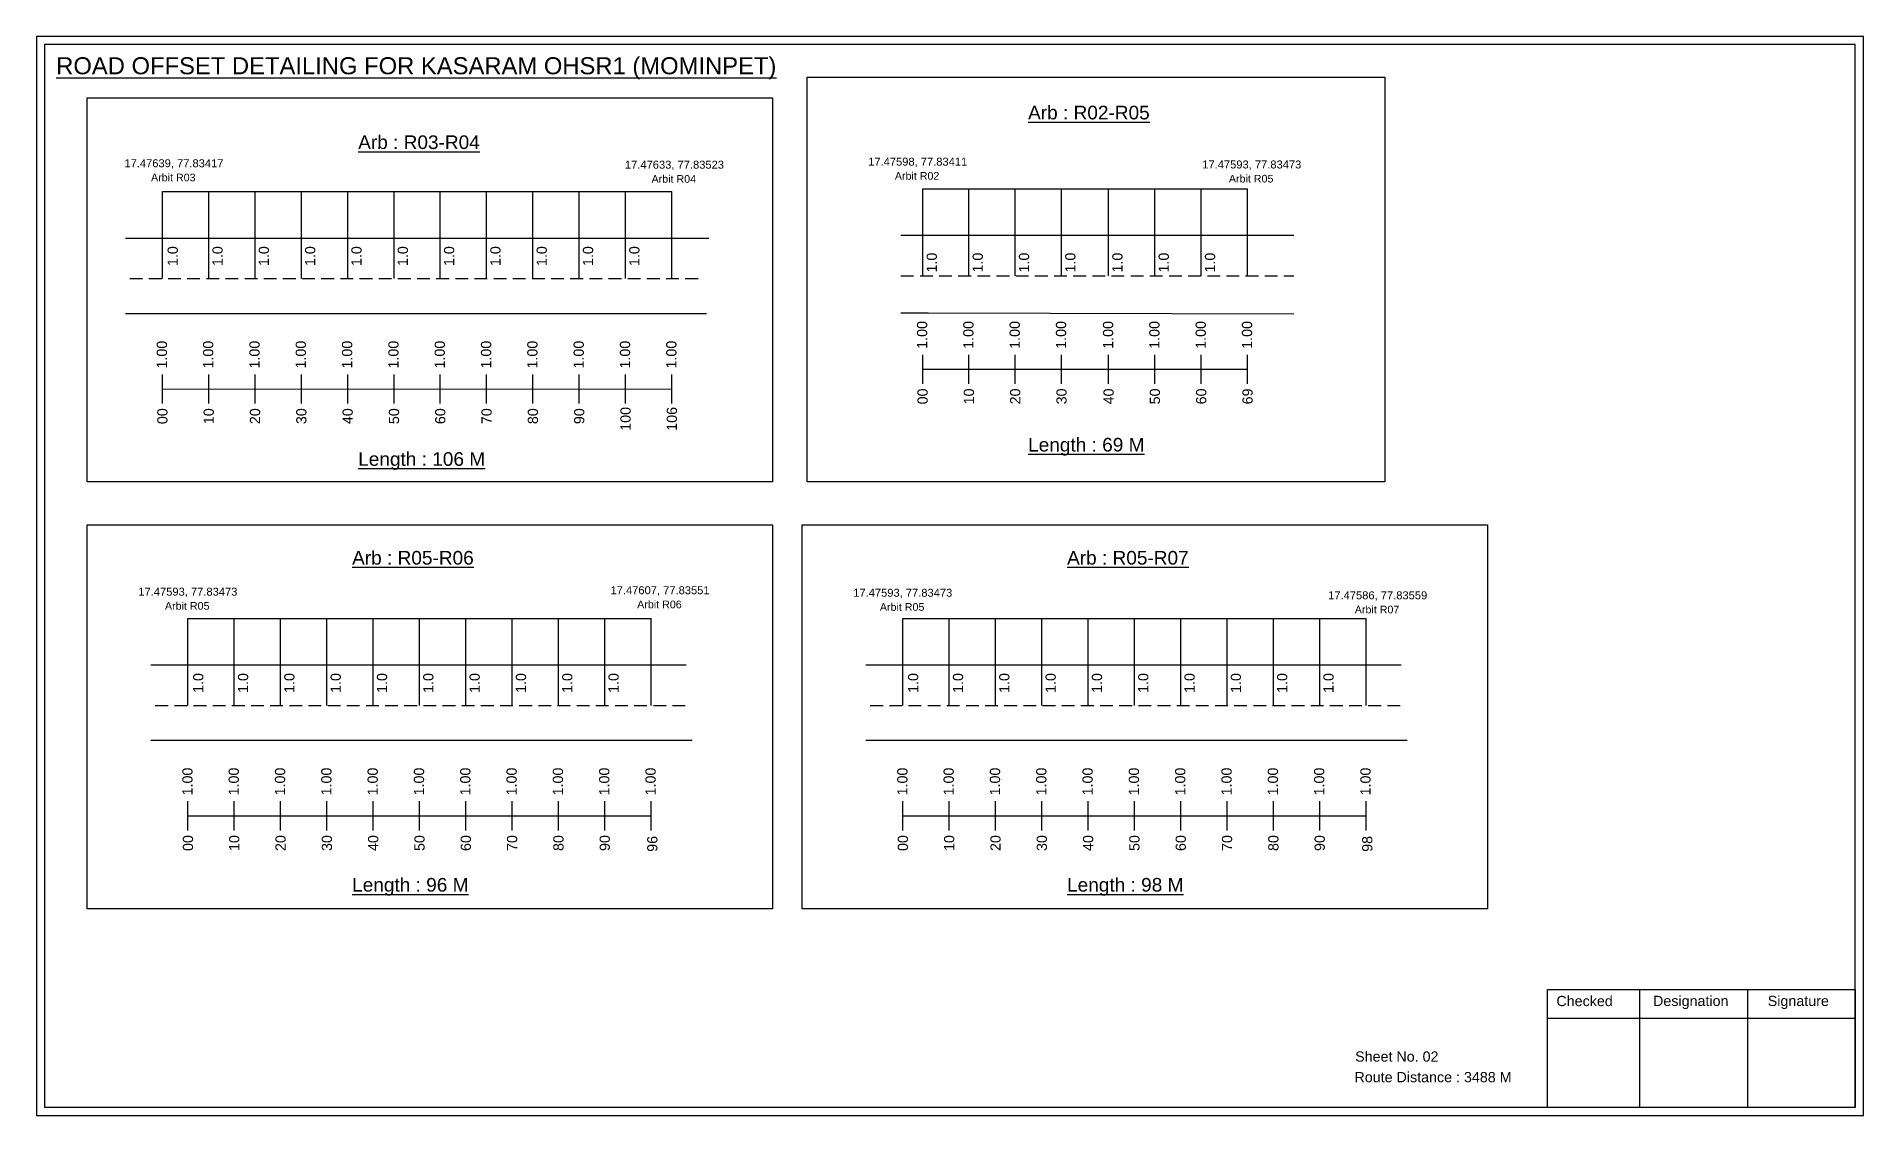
# Model space of a CAD drawing. Header units: inches. Extents: x 1472 to 9278, y 30 to 1360.
# Drawn here: x 5965 to 6501, y 954 to 1271 of the extents above; entities that cross this region are included whole.
import ezdxf

# ---------------------------------------------------------------- set-up
doc = ezdxf.new("R2010")
doc.units = ezdxf.units.IN
doc.header["$MEASUREMENT"] = 0
doc.linetypes.add('DASHED2', pattern=[0.375, 0.25, -0.125])
doc.layers.add('PDF_Geometry', color=7, linetype='Continuous')
doc.layers.add('PDF_Text', color=5, linetype='Continuous')
doc.styles.add('PDF Arial', font='arial.ttf')
doc.styles.get("Standard").update_dxf_attribs({"font": 'arial.ttf'})

msp = doc.modelspace()

# ---------------------------------------------------------------- texts
at = {"color": 242, "true_color": 0xcd2027}
for s, height, p in [('%%UROAD OFFSET DETAILING FOR KASARAM OHSR1 (MOMINPET)', 5, (5970.46, 1260.08)), ('%%UArb : R02-R05', 4, (6255.86, 1246.84)), ('%%UArb : R03-R04', 4, (6059.14, 1238.14)), ('%%ULength : 69 M', 4, (6255.86, 1149.34)), ('%%ULength : 106 M', 4, (6059.14, 1145.14)), ('%%UArb : R05-R06', 4, (6057.36, 1116.15)), ('%%UArb : R05-R07', 4, (6267.3, 1116.15)), ('%%ULength : 96 M', 4, (6057.36, 1020.15)), ('%%ULength : 98 M', 4, (6267.3, 1020.15))]:
    msp.add_text(s, height=height, dxfattribs=at).set_placement(p)
at = {"color": 5}
for s, height, p in [('17.47639, 77.83417', 2.34, (5990.49, 1232.79)), ('17.47633, 77.83523', 2.34, (6137.47, 1232.37)), ('17.47598, 77.83411', 2.34, (6208.9, 1233.26)), ('17.47593, 77.83473', 2.34, (6307, 1232.43)), ('Arbit R03', 2.246, (5998.31, 1228.66)), ('Arbit R04', 2.246, (6145.29, 1228.24)), ('Arbit R02', 2.246, (6216.72, 1229.13)), ('Arbit R05', 2.246, (6314.82, 1228.31)), ('17.47593, 77.83473', 2.34, (5994.58, 1107.02)), ('Arbit R05', 2.246, (6002.4, 1102.9)), ('17.47607, 77.83551', 2.34, (6133.24, 1107.45)), ('Arbit R06', 2.246, (6141.06, 1103.32)), ('17.47593, 77.83473', 2.34, (6204.51, 1106.71)), ('17.47586, 77.83559', 2.34, (6343.97, 1105.96)), ('Arbit R05', 2.246, (6212.33, 1102.59)), ('Arbit R07', 2.246, (6351.79, 1101.83))]:
    msp.add_text(s, height=height, dxfattribs=at).set_placement(p)
for p in [(6006.17, 1203.78), (6019.33, 1203.78), (6032.93, 1203.78), (6046.53, 1203.78), (6060.13, 1203.78), (6073.73, 1203.78), (6087.33, 1203.78), (6100.93, 1203.78), (6114.53, 1203.78), (6128.13, 1203.78), (6141.73, 1203.78), (6229.07, 1201.89), (6242.56, 1201.89), (6256.16, 1201.89), (6269.76, 1201.89), (6283.58, 1201.89), (6297.18, 1201.89), (6310.78, 1201.89), (6013.67, 1078.47), (6026.83, 1078.47), (6040.43, 1078.47), (6054.03, 1078.47), (6067.63, 1078.47), (6081.23, 1078.47), (6094.83, 1078.47), (6108.43, 1078.47), (6122.03, 1078.47), (6135.63, 1078.47), (6223.62, 1078.47), (6236.77, 1078.47), (6250.37, 1078.47), (6263.97, 1078.47), (6277.57, 1078.47), (6291.17, 1078.47), (6304.77, 1078.47), (6318.37, 1078.47), (6331.97, 1078.47), (6345.57, 1078.47)]:
    msp.add_text('1.0', height=3, rotation=90).set_placement(p)
at = {"color": 217, "true_color": 0x93278f}
for s, p in [('1.00', (6226.22, 1179.5)), ('1.00', (6239.82, 1179.5)), ('1.00', (6253.42, 1179.5)), ('1.00', (6267.02, 1179.5)), ('1.00', (6280.84, 1179.5)), ('1.00', (6294.44, 1179.5)), ('1.00', (6308.04, 1179.5)), ('1.00', (6321.64, 1179.5)), ('1.00', (6002.99, 1173.7)), ('1.00', (6016.59, 1173.7)), ('1.00', (6030.19, 1173.7)), ('1.00', (6043.79, 1173.7)), ('1.00', (6057.39, 1173.7)), ('1.00', (6070.99, 1173.7)), ('1.00', (6084.59, 1173.7)), ('1.00', (6098.19, 1173.7)), ('1.00', (6111.79, 1173.7)), ('1.00', (6125.39, 1173.7)), ('1.00', (6138.99, 1173.7)), ('1.00', (6152.59, 1173.7)), ('00', (6226.37, 1163.18)), ('10', (6239.97, 1163.18)), ('20', (6253.57, 1163.18)), ('30', (6267.17, 1163.18)), ('40', (6280.99, 1163.18)), ('50', (6294.59, 1163.18)), ('60', (6308.19, 1163.18)), ('69', (6321.79, 1163.18)), ('00', (6003.14, 1157.38)), ('10', (6016.74, 1157.38)), ('20', (6030.34, 1157.38)), ('30', (6043.94, 1157.38)), ('40', (6057.54, 1157.38)), ('50', (6071.14, 1157.38)), ('60', (6084.74, 1157.38)), ('70', (6098.34, 1157.38)), ('80', (6111.94, 1157.38)), ('90', (6125.54, 1157.38)), ('100', (6139.14, 1155.43)), ('106', (6152.74, 1155.43)), ('1.00', (6010.49, 1048.39)), ('1.00', (6024.09, 1048.39)), ('1.00', (6037.69, 1048.39)), ('1.00', (6051.29, 1048.39)), ('1.00', (6064.89, 1048.39)), ('1.00', (6078.49, 1048.39)), ('1.00', (6092.09, 1048.39)), ('1.00', (6105.69, 1048.39)), ('1.00', (6119.29, 1048.39)), ('1.00', (6132.89, 1048.39)), ('1.00', (6146.49, 1048.39)), ('1.00', (6220.43, 1048.39)), ('1.00', (6234.03, 1048.39)), ('1.00', (6247.63, 1048.39)), ('1.00', (6261.23, 1048.39)), ('1.00', (6274.83, 1048.39)), ('1.00', (6288.43, 1048.39)), ('1.00', (6302.03, 1048.39)), ('1.00', (6315.63, 1048.39)), ('1.00', (6329.23, 1048.39)), ('1.00', (6342.83, 1048.39)), ('1.00', (6356.43, 1048.39)), ('00', (6010.64, 1032.07)), ('10', (6024.24, 1032.07)), ('20', (6037.84, 1032.07)), ('30', (6051.44, 1032.07)), ('40', (6065.04, 1032.07)), ('50', (6078.64, 1032.07)), ('60', (6092.24, 1032.07)), ('70', (6105.84, 1032.07)), ('80', (6119.44, 1032.07)), ('90', (6133.04, 1032.07)), ('96', (6147.01, 1031.83)), ('00', (6220.58, 1032.07)), ('10', (6234.18, 1032.07)), ('20', (6247.78, 1032.07)), ('30', (6261.38, 1032.07)), ('40', (6274.98, 1032.07)), ('50', (6288.58, 1032.07)), ('60', (6302.18, 1032.07)), ('70', (6315.78, 1032.07)), ('80', (6329.38, 1032.07)), ('90', (6342.98, 1032.07)), ('98', (6356.95, 1031.83))]:
    msp.add_text(s, height=3, rotation=90, dxfattribs=at).set_placement(p)
for s, p in [('Sheet No. 02', (6351.9, 970.24)), ('Route Distance : 3488 M', (6351.71, 964.19))]:
    msp.add_text(s, height=3).set_placement(p)
at = {"layer": 'PDF_Text', "color": 7, "attachment_point": 7, "style": 'PDF Arial'}
for s, insert, char_height in [('Checked', (6411, 986.49), 3.001), ('Designation', (6439.38, 985.66), 3.0006), ('Signature', (6473.06, 985.66), 3.001)]:
    msp.add_mtext(s, dxfattribs=dict(at, insert=insert, char_height=char_height))

# ---------------------------------------------------------------- linework, layer by layer
at = {"color": 5}
for p, q in [((6001.66, 1225.64), (6151.26, 1225.64)), ((6224.9, 1226.43), (6320.31, 1226.43)), ((6009.16, 1100.33), (6145.16, 1100.33)), ((6219.11, 1100.33), (6355.11, 1100.33))]:
    msp.add_line(p, q, dxfattribs=at)
for p, q in [((6001.66, 1200.1), (6001.66, 1225.64)), ((6015.26, 1200.1), (6015.26, 1225.64)), ((6028.86, 1200.1), (6028.86, 1225.64)), ((6042.46, 1200.1), (6042.46, 1225.64)), ((6056.06, 1200.1), (6056.06, 1225.64)), ((6069.66, 1200.1), (6069.66, 1225.64)), ((6083.26, 1200.1), (6083.26, 1225.64)), ((6096.86, 1200.1), (6096.86, 1225.64)), ((6110.46, 1200.1), (6110.46, 1225.64)), ((6124.06, 1200.1), (6124.06, 1225.64)), ((6137.66, 1200.1), (6137.66, 1225.64)), ((6151.26, 1200.1), (6151.26, 1225.64)), ((6224.9, 1200.9), (6224.9, 1226.43)), ((6238.5, 1200.9), (6238.5, 1226.43)), ((6252.1, 1200.9), (6252.1, 1226.43)), ((6265.7, 1200.9), (6265.7, 1226.43)), ((6279.51, 1200.9), (6279.51, 1226.43)), ((6293.11, 1200.9), (6293.11, 1226.43)), ((6306.71, 1200.9), (6306.71, 1226.43)), ((6320.31, 1200.9), (6320.31, 1226.43)), ((6333.91, 1212.78), (6218.49, 1212.78)), ((5990.79, 1211.99), (6162.14, 1211.99)), ((6161.45, 1189.8), (5990.79, 1189.8)), ((6218.49, 1190.09), (6226.54, 1190.09)), ((6226.54, 1190.09), (6333.91, 1189.8)), ((6009.16, 1074.8), (6009.16, 1100.33)), ((6022.76, 1074.8), (6022.76, 1100.33)), ((6036.36, 1074.8), (6036.36, 1100.33)), ((6049.96, 1074.8), (6049.96, 1100.33)), ((6063.56, 1074.8), (6063.56, 1100.33)), ((6077.16, 1074.8), (6077.16, 1100.33)), ((6090.76, 1074.8), (6090.76, 1100.33)), ((6104.36, 1074.8), (6104.36, 1100.33)), ((6117.96, 1074.8), (6117.96, 1100.33)), ((6131.56, 1074.8), (6131.56, 1100.33)), ((6145.16, 1074.8), (6145.16, 1100.33)), ((6219.11, 1074.8), (6219.11, 1100.33)), ((6232.71, 1074.8), (6232.71, 1100.33)), ((6246.31, 1074.8), (6246.31, 1100.33)), ((6259.91, 1074.8), (6259.91, 1100.33)), ((6273.51, 1074.8), (6273.51, 1100.33)), ((6287.11, 1074.8), (6287.11, 1100.33)), ((6300.71, 1074.8), (6300.71, 1100.33)), ((6314.31, 1074.8), (6314.31, 1100.33)), ((6327.91, 1074.8), (6327.91, 1100.33)), ((6341.51, 1074.8), (6341.51, 1100.33)), ((6355.11, 1074.8), (6355.11, 1100.33)), ((5998.29, 1086.68), (6155.44, 1086.68)), ((6208.23, 1086.68), (6365.38, 1086.68)), ((6157.26, 1064.5), (5998.29, 1064.5)), ((6367.21, 1064.5), (6208.23, 1064.5))]:
    msp.add_line(p, q)
at = {"linetype": 'DASHED2', "ltscale": 15}
for p, q in [((5992.06, 1200.1), (6159.66, 1200.1)), ((6218.49, 1200.9), (6333.91, 1200.9)), ((5999.56, 1074.8), (6155.44, 1074.8)), ((6209.5, 1074.8), (6365.38, 1074.8))]:
    msp.add_line(p, q, dxfattribs=at)
at = {"color": 217, "true_color": 0x93278f}
for p, q in [((6224.9, 1169.2), (6224.9, 1177.76)), ((6238.5, 1169.2), (6238.5, 1177.76)), ((6252.1, 1169.2), (6252.1, 1177.76)), ((6265.7, 1169.2), (6265.7, 1177.76)), ((6279.51, 1169.2), (6279.51, 1177.76)), ((6293.11, 1169.2), (6293.11, 1177.76)), ((6306.71, 1169.2), (6306.71, 1177.76)), ((6320.31, 1169.2), (6320.31, 1177.76)), ((6001.66, 1163.41), (6001.66, 1171.96)), ((6015.26, 1163.41), (6015.26, 1171.96)), ((6028.86, 1163.41), (6028.86, 1171.96)), ((6042.46, 1163.41), (6042.46, 1171.96)), ((6056.06, 1163.41), (6056.06, 1171.96)), ((6069.66, 1163.41), (6069.66, 1171.96)), ((6083.26, 1163.41), (6083.26, 1171.96)), ((6096.86, 1163.41), (6096.86, 1171.96)), ((6110.46, 1163.41), (6110.46, 1171.96)), ((6124.06, 1163.41), (6124.06, 1171.96)), ((6137.66, 1163.41), (6137.66, 1171.96)), ((6151.26, 1163.41), (6151.26, 1171.96)), ((6224.9, 1173.47), (6320.31, 1173.53)), ((6001.66, 1167.67), (6151.26, 1167.7)), ((6009.16, 1038.1), (6009.16, 1046.66)), ((6022.76, 1038.1), (6022.76, 1046.66)), ((6036.36, 1038.1), (6036.36, 1046.66)), ((6049.96, 1038.1), (6049.96, 1046.66)), ((6063.56, 1038.1), (6063.56, 1046.66)), ((6077.16, 1038.1), (6077.16, 1046.66)), ((6090.76, 1038.1), (6090.76, 1046.66)), ((6104.36, 1038.1), (6104.36, 1046.66)), ((6117.96, 1038.1), (6117.96, 1046.66)), ((6131.56, 1038.1), (6131.56, 1046.66)), ((6145.16, 1038.1), (6145.16, 1046.66)), ((6219.11, 1038.1), (6219.11, 1046.66)), ((6232.71, 1038.1), (6232.71, 1046.66)), ((6246.31, 1038.1), (6246.31, 1046.66)), ((6259.91, 1038.1), (6259.91, 1046.66)), ((6273.51, 1038.1), (6273.51, 1046.66)), ((6287.11, 1038.1), (6287.11, 1046.66)), ((6300.71, 1038.1), (6300.71, 1046.66)), ((6314.31, 1038.1), (6314.31, 1046.66)), ((6327.91, 1038.1), (6327.91, 1046.66)), ((6341.51, 1038.1), (6341.51, 1046.66)), ((6355.11, 1038.1), (6355.11, 1046.66)), ((6009.16, 1042.37), (6145.16, 1042.4)), ((6219.11, 1042.37), (6355.11, 1042.4))]:
    msp.add_line(p, q, dxfattribs=at)
for points in [[(6190.97, 1259.27), (6360.58, 1259.27), (6360.58, 1140.44), (6190.97, 1140.44)], [(5979.57, 1253.12), (6180.81, 1253.12), (6180.81, 1140.44), (5979.57, 1140.44)], [(5979.57, 1127.82), (6180.81, 1127.82), (6180.81, 1015.14), (5979.57, 1015.14)], [(6189.51, 1127.82), (6390.75, 1127.82), (6390.75, 1015.14), (6189.51, 1015.14)]]:
    msp.add_lwpolyline(points, close=True)
at = {"layer": 'PDF_Geometry'}
for points in [[(5964.69, 1271.15), (5964.69, 954.44), (6501.16, 954.44), (6501.16, 1271.15)], [(5967.01, 1268.83), (5967.01, 956.86), (6498.74, 956.86), (6498.74, 1268.83)]]:
    msp.add_lwpolyline(points, close=True, dxfattribs=at)
at = {"layer": 'PDF_Geometry', "color": 242, "true_color": 0xcc1f26}
msp.add_lwpolyline([(6498.74, 956.77), (6408.4, 956.77), (6408.4, 991.38), (6498.74, 991.38)], close=True, dxfattribs=at)
for points in [[(6435.38, 991.38), (6435.38, 956.77)], [(6467.11, 991.38), (6467.11, 956.77)], [(6408.4, 983.01), (6498.74, 983.01)]]:
    msp.add_lwpolyline(points, dxfattribs=at)

msp.set_redraw_order([(e.dxf.handle, doc.entitydb.next_handle()) for e in msp.query("TEXT MTEXT ATTDEF DIMENSION ARC_DIMENSION")])  # texts and dimensions are drawn at this point

doc.saveas('drawing.dxf')
